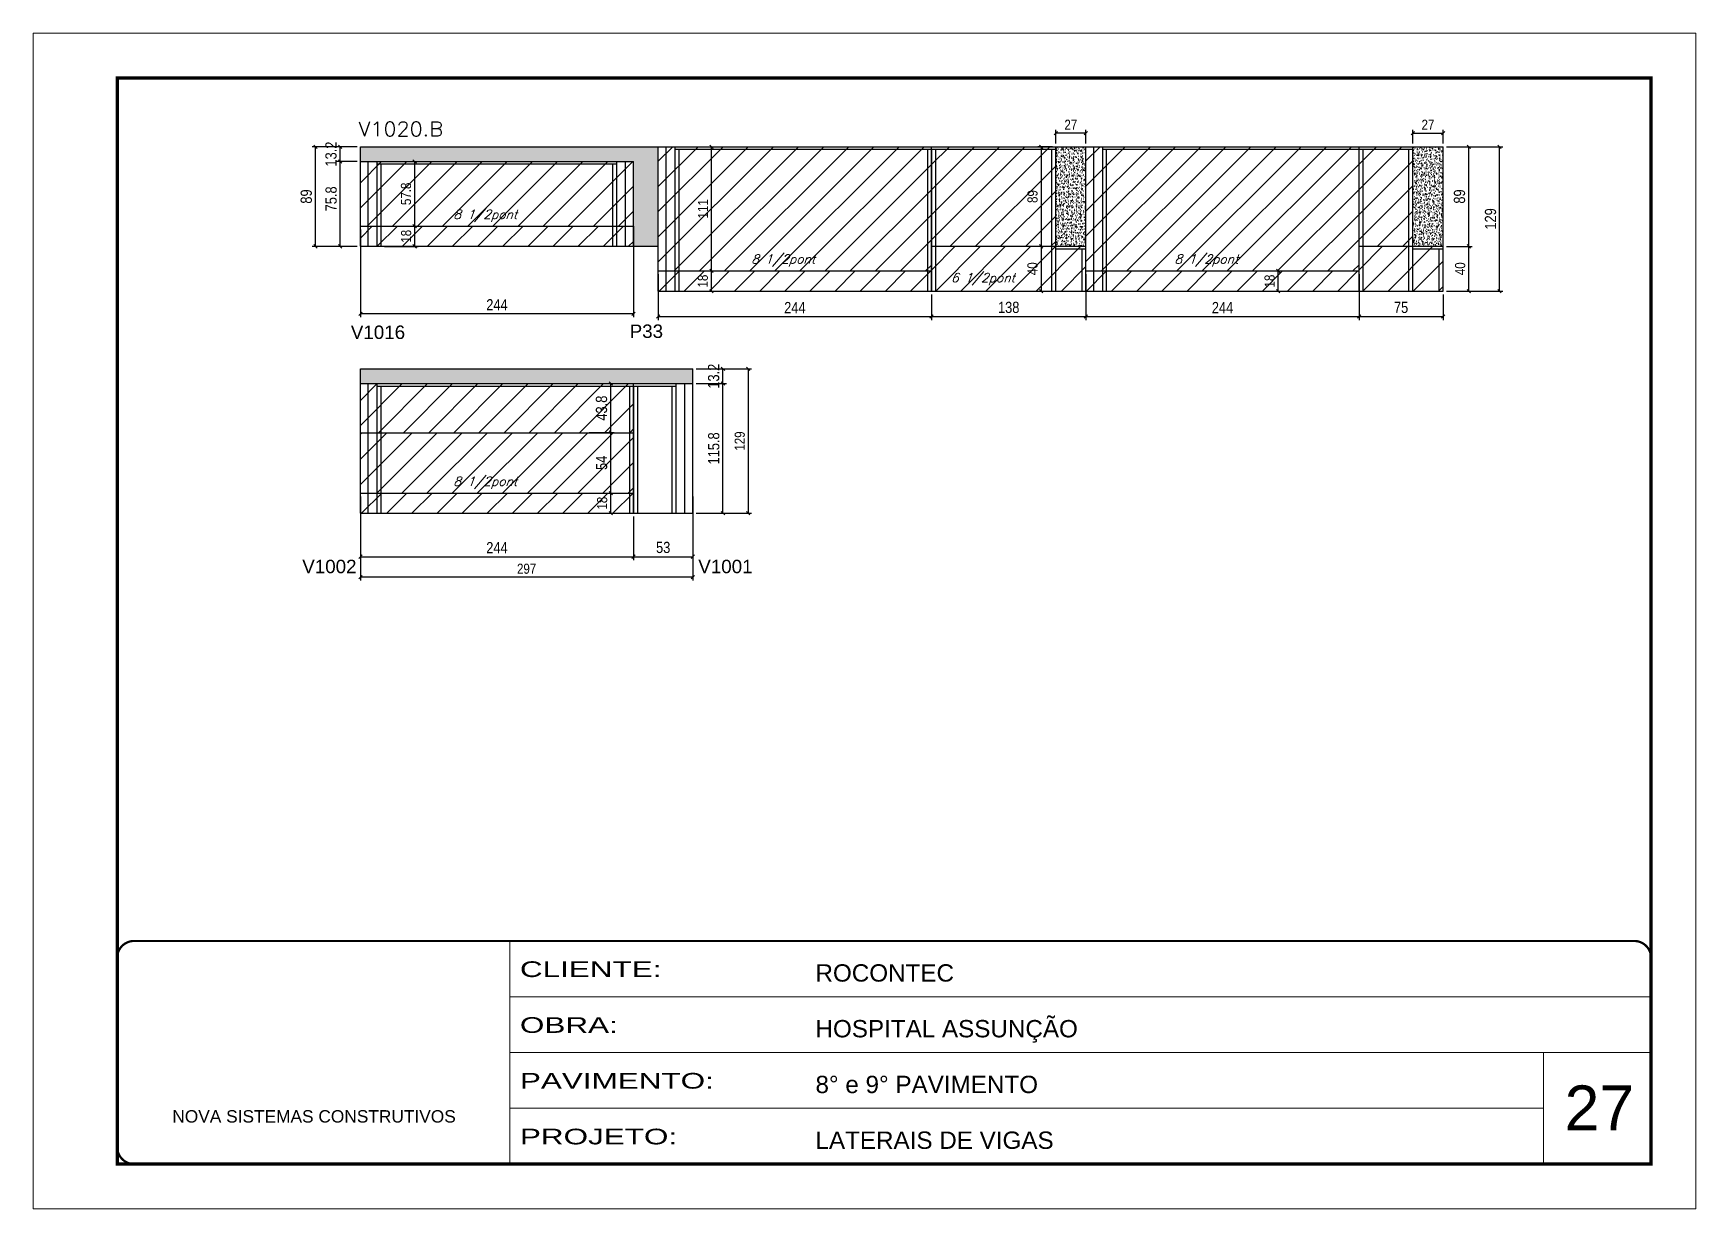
# Model space of a CAD drawing. Extents: x -20960 to -5926, y -2106 to 21915.
# Drawn here: x -9023 to -7538, y 13974 to 15024 of the extents above; entities that cross this region are included whole.
import ezdxf

# ---------------------------------------------------------------- set-up
doc = ezdxf.new("R2010")
doc.units = 0
doc.linetypes.add('CONTINUO', pattern=[0])
doc.linetypes.add('DASHED', pattern=[0.75, 0.5, -0.25])
for name, color, linetype in [('5', 5, 'Continuous'), ('COTA', 241, 'Continuous'), ('Painéis', 200, 'Continuous'), ('Reaproveitamento', 251, 'Continuous'), ('SARR_2.2x7', 40, 'Continuous'), ('SARR_3.5x7', 81, 'Continuous'), ('texto', 7, 'Continuous')]:
    doc.layers.add(name, color=color, linetype=linetype)
for name, color, linetype, lineweight in [('CARIMBO', 255, 'Continuous', 9), ('Folhas', 255, 'Continuous', 9), ('SARRAFO DE PRESSAO', 251, 'DASHED', 9), ('Texto Seção', 7, 'Continuous', 15)]:
    doc.layers.add(name, color=color, linetype=linetype, lineweight=lineweight)
doc.styles.add('ARIAL', font='arial.ttf')
doc.styles.add('COTA TECNICA', font='techl___.ttf', dxfattribs={"height": 10})
doc.styles.add('COTA TECNICA-50', font='techl___.ttf', dxfattribs={"height": 9})
doc.styles.add('REGUA-120', font='ROMANS.shx', dxfattribs={"height": 15})
doc.styles.add('Romans', font='romans.shx')
doc.styles.get("Standard").update_dxf_attribs({"font": 'arial.ttf'})
doc.styles.add('Tecnologia', font='')
doc.styles.get('Tecnologia').set_extended_font_data('Forgotten Futurist')
doc.dimstyles.new('COTA PAINEL-50', dxfattribs={"dimtxt": 9, "dimasz": 3, "dimexe": 3, "dimexo": 3, "dimgap": 3, "dimtad": 1, "dimdec": 1, "dimzin": 12, "dimdsep": 46, "dimtxsty": 'COTA TECNICA-50', "dimblk1": 'OBLIQUE', "dimblk2": 'OBLIQUE', "dimsah": 1, "dimcen": 0.9, "dimclrd": 4, "dimclre": 4, "dimclrt": 240, "dimadec": 1, "dimazin": 3, "dimtfac": 1, "dimtdec": 1, "dimtmove": 0, "dimatfit": 3, "dimfxl": 1, "dimtolj": 1, "dimtzin": 12, "dimarcsym": 0})
doc.dimstyles.new('PAINEL', dxfattribs={"dimtxt": 10, "dimasz": 3, "dimexe": 3, "dimexo": 3, "dimgap": 3, "dimtad": 1, "dimdec": 1, "dimzin": 12, "dimdsep": 46, "dimtxsty": 'COTA TECNICA', "dimblk1": 'OBLIQUE', "dimblk2": 'OBLIQUE', "dimsah": 1, "dimcen": 0.9, "dimclrd": 4, "dimclre": 4, "dimclrt": 240, "dimadec": 1, "dimazin": 3, "dimtfac": 1, "dimtdec": 1, "dimtmove": 0, "dimatfit": 3, "dimfxl": 1, "dimtolj": 1, "dimtzin": 12, "dimarcsym": 0})
pattern_1 = [(50, (1571.5, 1148.575), (5.4655401, -0.4781726), [0.5715, -6.2865]), (355, (1571.5, 1148.575), (-1.0573026, 5.7317054), [0.4572, -5.0292175]), (100.451445, (1571.9555, 1148.535), (4.4082374, 5.2535326), [0.4857003, -5.3427073]), (46.1842, (1571.5, 1150.099), (8.1323712, -1.2612698), [0.85725, -9.42975]), (96.63556, (1572.178, 1149.994), (7.122124, 7.4227837), [0.7285507, -8.0140682]), (351.18415, (1571.5, 1150.099), (7.122124, 7.4227837), [0.685799, -7.543792]), (21, (1572.262, 1149.718), (4.5484317, -3.067956), [0.5715, -6.2865]), (326, (1572.262, 1149.718), (1.8540609, 5.525639), [0.4572, -5.0292]), (71.451445, (1572.641, 1149.4624), (6.4024926, 2.457683), [0.4857003, -5.3426981]), (37.5, (1571.5, 1148.5751), (0.0926581, 2.53665117), [0, -4.96824, 0, -5.1054, 0, -5.04825]), (7.5, (1571.5, 1148.575), (2.00458988, 3.00541724), [0, -2.91084, 0, -4.85394, 0, -1.92405]), (327.5, (1569.8007, 1148.5751), (4.06771786, -0.17186232), [0, -1.905, 0, -5.9436, 0, -7.8867]), (317.5, (1569.0387, 1148.575), (4.44387544, 0.7627947), [0, -2.4765, 0, -3.94716, 0, -5.6007])]
pattern_2 = [(45, (1571.5, 1148.575), (-11.22532, 11.22532), [])]
pattern_3 = [(45, (3170, 1148.575), (-11.22532, 11.22532), [])]

msp = doc.modelspace()

# ---------------------------------------------------------------- texts
at = {"layer": '5', "linetype": 'Continuous'}
for s, p in [('V1016', (-8739.81, 14750.86)), ('P33', (-8490.74, 14751.78)), ('V1002', (-8783.21, 14541.64)), ('V1001', (-8429.46, 14541.64))]:
    msp.add_text(s, height=12, rotation=0.00004, dxfattribs=at).set_placement(p)
at = {"layer": 'CARIMBO', "style": 'ARIAL'}
msp.add_text('27', height=40, dxfattribs=at).set_placement((-7655.64, 14044.08))
at = {"layer": 'texto', "color": 2, "char_height": 8, "attachment_point": 5, "style": 'Romans'}
for s, insert in [('{\\Q19;\\C256;8 1/2pont}', (-8619.71, 14860.9)), ('{\\Q19;\\C256;8 1/2pont}', (-8353.57, 14820.9)), ('{\\Q19;\\C256;8 1/2pont}', (-7975.59, 14820.9)), ('{\\Q19;\\C256;6 1/2pont}', (-8175.16, 14804.3)), ('{\\Q19;\\C256;8 1/2pont}', (-8619.71, 14622.45))]:
    msp.add_mtext(s, dxfattribs=dict(at, insert=insert))
at = {"layer": 'Texto Seção', "style": 'REGUA-120', "width": 1.05}
msp.add_text('V1020.B', height=13, dxfattribs=at).set_placement((-8732.95, 14931.93))

# ---------------------------------------------------------------- blocks, each defined once
blk = doc.blocks.new('9999999999')
at = {"color": 30, "linetype": 'CONTINUO'}
for p, q in [((98564.6, 34230.2), (98564.6, 34429.4)), ((98564.6, 34379.6), (99584, 34379.6)), ((98564.6, 34329.8), (99488, 34329.8)), ((99584, 34329.8), (99488, 34329.8)), ((99488, 34329.8), (99488, 34230.2)), ((98564.6, 34280), (99488, 34280))]:
    blk.add_line(p, q, dxfattribs=at)
at = {"color": 30, "linetype": 'CONTINUO', "const_width": 2}
blk.add_lwpolyline([(99584, 34230.2), (99584, 34414.4, 0.414214), (99569, 34429.4), (98229, 34429.4, 0.414214), (98214, 34414.4), (98214, 34245.2, 0.414214), (98229, 34230.2), (99584, 34230.2)], format="xyb", dxfattribs=at)
at = {"layer": 'Folhas'}
blk.add_lwpolyline([(98139, 34190.2), (99624, 34190.2), (99624, 35240.2), (98139, 35240.2)], close=True, dxfattribs=at)
at = {"layer": 'Folhas', "color": 30, "const_width": 3}
blk.add_lwpolyline([(98214, 34230.2), (99584, 34230.2), (99584, 35200.2), (98214, 35200.2)], close=True, dxfattribs=at)
at = {"color": 7, "linetype": 'Continuous', "ltscale": 5, "style": 'ARIAL'}
for s, height, p in [('ROCONTEC', 15.48, (98837.7, 34393.1)), ('HOSPITAL ASSUNÇÃO', 15.483, (98837.7, 34343.3)), ('8° e 9° PAVIMENTO', 15.483, (98837.7, 34293.5)), ('NOVA SISTEMAS CONSTRUTIVOS', 11.059, (98263.2, 34267.2)), ('LATERAIS DE VIGAS', 15.483, (98837.7, 34243.7))]:
    blk.add_text(s, height=height, dxfattribs=at).set_placement(p)
at = {"layer": 'Folhas', "color": 7, "style": 'Tecnologia', "width": 1.5}
for s, p in [('CLIENTE:', (98573.7, 34397.2)), ('OBRA:', (98573.7, 34347.3)), ('PAVIMENTO:', (98573.7, 34297.5)), ('PROJETO:', (98573.7, 34247.7))]:
    blk.add_text(s, height=14, dxfattribs=at).set_placement(p)
blk = doc.blocks.new('_Oblique')
at = {"color": 0, "linetype": 'ByBlock', "lineweight": -2}
blk.add_line((-0.5, -0.5), (0.5, 0.5), dxfattribs=at)
blk = doc.blocks.new('*D7345')
at = {"layer": 'COTA', "color": 4, "lineweight": -2, "ltscale": 25, "transparency": 16777216}
for p, q in [((-8731.3, 14848.6), (-8731.3, 14770.4)), ((-8487.3, 14848.6), (-8487.3, 14770.4)), ((-8487.3, 14773.4), (-8731.3, 14773.4))]:
    blk.add_line(p, q, dxfattribs=at)
at = {"layer": 'Defpoints', "color": 0, "ltscale": 25, "transparency": 16777216}
for p in [(-8731.3, 14851.6), (-8487.3, 14851.6), (-8731.3, 14773.4)]:
    blk.add_point(p, dxfattribs=at)
at = {"layer": 'COTA', "color": 4, "lineweight": -2, "ltscale": 25, "transparency": 16777216, "xscale": 3, "yscale": 3, "zscale": 3, "rotation": 180}
blk.add_blockref('_Oblique', (-8731.3, 14773.4), dxfattribs=at)
at = {"layer": 'COTA', "color": 4, "lineweight": -2, "ltscale": 25, "transparency": 16777216, "xscale": 3, "yscale": 3, "zscale": 3}
blk.add_blockref('_Oblique', (-8487.3, 14773.4), dxfattribs=at)
at = {"layer": 'COTA', "color": 240, "ltscale": 25, "transparency": 16777216, "insert": (-8609.3, 14781.4), "char_height": 10, "attachment_point": 5, "style": 'COTA TECNICA'}
blk.add_mtext('\\A1;244', dxfattribs=at)
blk = doc.blocks.new('*D7346')
at = {"layer": 'COTA', "color": 4, "lineweight": -2, "ltscale": 25, "transparency": 16777216}
for p, q in [((-8734.3, 14922.6), (-8774.5, 14922.6)), ((-8771.5, 14833.6), (-8771.5, 14922.6)), ((-8734.3, 14833.6), (-8774.5, 14833.6))]:
    blk.add_line(p, q, dxfattribs=at)
at = {"layer": 'Defpoints', "color": 0, "ltscale": 25, "transparency": 16777216}
for p in [(-8771.5, 14922.6), (-8731.3, 14922.6), (-8731.3, 14833.6)]:
    blk.add_point(p, dxfattribs=at)
at = {"layer": 'COTA', "color": 4, "lineweight": -2, "ltscale": 25, "transparency": 16777216, "xscale": 3, "yscale": 3, "zscale": 3}
for p, rotation in [((-8771.5, 14922.6), 90), ((-8771.5, 14833.6), 270)]:
    blk.add_blockref('_Oblique', p, dxfattribs=dict(at, rotation=rotation))
at = {"layer": 'COTA', "color": 240, "ltscale": 25, "transparency": 16777216, "insert": (-8779.6, 14878.1), "char_height": 10, "attachment_point": 5, "rotation": 90, "style": 'COTA TECNICA'}
blk.add_mtext('\\A1;89', dxfattribs=at)
blk = doc.blocks.new('*D7319')
at = {"layer": 'COTA', "color": 4, "lineweight": -2, "ltscale": 25, "transparency": 16777216}
for p, q in [((-8734.3, 14909.4), (-8752.3, 14909.4)), ((-8749.3, 14833.6), (-8749.3, 14909.4)), ((-8734.3, 14833.6), (-8752.3, 14833.6))]:
    blk.add_line(p, q, dxfattribs=at)
at = {"layer": 'Defpoints', "color": 0, "ltscale": 25, "transparency": 16777216}
for p in [(-8749.3, 14909.4), (-8731.3, 14909.4), (-8731.3, 14833.6)]:
    blk.add_point(p, dxfattribs=at)
at = {"layer": 'COTA', "color": 4, "lineweight": -2, "ltscale": 25, "transparency": 16777216, "xscale": 3, "yscale": 3, "zscale": 3}
for p, rotation in [((-8749.3, 14909.4), 90), ((-8749.3, 14833.6), 270)]:
    blk.add_blockref('_Oblique', p, dxfattribs=dict(at, rotation=rotation))
at = {"layer": 'COTA', "color": 240, "ltscale": 25, "transparency": 16777216, "insert": (-8757.4, 14876), "char_height": 10, "attachment_point": 5, "rotation": 90, "style": 'COTA TECNICA'}
blk.add_mtext('\\A1;75.8', dxfattribs=at)
blk = doc.blocks.new('*D7320')
at = {"layer": 'COTA', "color": 4, "lineweight": -2, "ltscale": 25, "transparency": 16777216}
for p, q in [((-8734.3, 14922.6), (-8752.3, 14922.6)), ((-8734.3, 14909.4), (-8752.3, 14909.4)), ((-8749.3, 14909.4), (-8749.3, 14922.6))]:
    blk.add_line(p, q, dxfattribs=at)
at = {"layer": 'Defpoints', "color": 0, "ltscale": 25, "transparency": 16777216}
for p in [(-8749.3, 14922.6), (-8731.3, 14922.6), (-8731.3, 14909.4)]:
    blk.add_point(p, dxfattribs=at)
at = {"layer": 'COTA', "color": 4, "lineweight": -2, "ltscale": 25, "transparency": 16777216, "xscale": 3, "yscale": 3, "zscale": 3}
for p, rotation in [((-8749.3, 14922.6), 90), ((-8749.3, 14909.4), 270)]:
    blk.add_blockref('_Oblique', p, dxfattribs=dict(at, rotation=rotation))
at = {"layer": 'COTA', "color": 240, "ltscale": 25, "transparency": 16777216, "insert": (-8757.5, 14916), "char_height": 10, "attachment_point": 5, "rotation": 90, "style": 'COTA TECNICA'}
blk.add_mtext('\\A1;13.2', dxfattribs=at)
blk = doc.blocks.new('*D7347')
at = {"layer": 'COTA', "color": 4, "lineweight": -2, "ltscale": 25, "transparency": 16777216}
for p, q in [((-8465.2, 14808.6), (-8465.2, 14767.8)), ((-8221.2, 14790.6), (-8221.2, 14767.8)), ((-8465.2, 14770.8), (-8221.2, 14770.8))]:
    blk.add_line(p, q, dxfattribs=at)
at = {"layer": 'Defpoints', "color": 0, "ltscale": 25, "transparency": 16777216}
for p in [(-8465.2, 14811.6), (-8221.2, 14793.6), (-8221.2, 14770.8)]:
    blk.add_point(p, dxfattribs=at)
at = {"layer": 'COTA', "color": 4, "lineweight": -2, "ltscale": 25, "transparency": 16777216, "xscale": 3, "yscale": 3, "zscale": 3, "rotation": 180}
blk.add_blockref('_Oblique', (-8465.2, 14770.8), dxfattribs=at)
at = {"layer": 'COTA', "color": 4, "lineweight": -2, "ltscale": 25, "transparency": 16777216, "xscale": 3, "yscale": 3, "zscale": 3}
blk.add_blockref('_Oblique', (-8221.2, 14770.8), dxfattribs=at)
at = {"layer": 'COTA', "color": 240, "ltscale": 25, "transparency": 16777216, "insert": (-8343.2, 14778.9), "char_height": 10, "attachment_point": 5, "style": 'COTA TECNICA'}
blk.add_mtext('\\A1;244', dxfattribs=at)
blk = doc.blocks.new('*D7348')
at = {"layer": 'COTA', "color": 4, "lineweight": -2, "ltscale": 25, "transparency": 16777216}
for p, q in [((-8221.2, 14790.6), (-8221.2, 14767.8)), ((-8083.2, 14790.6), (-8083.2, 14767.8)), ((-8221.2, 14770.8), (-8083.2, 14770.8))]:
    blk.add_line(p, q, dxfattribs=at)
at = {"layer": 'Defpoints', "color": 0, "ltscale": 25, "transparency": 16777216}
for p in [(-8221.2, 14793.6), (-8083.2, 14793.6), (-8083.2, 14770.8)]:
    blk.add_point(p, dxfattribs=at)
at = {"layer": 'COTA', "color": 4, "lineweight": -2, "ltscale": 25, "transparency": 16777216, "xscale": 3, "yscale": 3, "zscale": 3, "rotation": 180}
blk.add_blockref('_Oblique', (-8221.2, 14770.8), dxfattribs=at)
at = {"layer": 'COTA', "color": 4, "lineweight": -2, "ltscale": 25, "transparency": 16777216, "xscale": 3, "yscale": 3, "zscale": 3}
blk.add_blockref('_Oblique', (-8083.2, 14770.8), dxfattribs=at)
at = {"layer": 'COTA', "color": 240, "ltscale": 25, "transparency": 16777216, "insert": (-8152.2, 14779), "char_height": 10, "attachment_point": 5, "style": 'COTA TECNICA'}
blk.add_mtext('\\A1;138', dxfattribs=at)
blk = doc.blocks.new('*D7349')
at = {"layer": 'COTA', "color": 4, "lineweight": -2, "ltscale": 25, "transparency": 16777216}
for p, q in [((-8083.2, 14808.6), (-8083.2, 14767.8)), ((-7839.2, 14808.6), (-7839.2, 14767.8)), ((-8083.2, 14770.8), (-7839.2, 14770.8))]:
    blk.add_line(p, q, dxfattribs=at)
at = {"layer": 'Defpoints', "color": 0, "ltscale": 25, "transparency": 16777216}
for p in [(-8083.2, 14811.6), (-7839.2, 14811.6), (-7839.2, 14770.8)]:
    blk.add_point(p, dxfattribs=at)
at = {"layer": 'COTA', "color": 4, "lineweight": -2, "ltscale": 25, "transparency": 16777216, "xscale": 3, "yscale": 3, "zscale": 3, "rotation": 180}
blk.add_blockref('_Oblique', (-8083.2, 14770.8), dxfattribs=at)
at = {"layer": 'COTA', "color": 4, "lineweight": -2, "ltscale": 25, "transparency": 16777216, "xscale": 3, "yscale": 3, "zscale": 3}
blk.add_blockref('_Oblique', (-7839.2, 14770.8), dxfattribs=at)
at = {"layer": 'COTA', "color": 240, "ltscale": 25, "transparency": 16777216, "insert": (-7961.2, 14778.9), "char_height": 10, "attachment_point": 5, "style": 'COTA TECNICA'}
blk.add_mtext('\\A1;244', dxfattribs=at)
blk = doc.blocks.new('*D7321')
at = {"layer": 'COTA', "color": 4, "lineweight": -2, "ltscale": 25, "transparency": 16777216}
for p, q in [((-7839.2, 14790.6), (-7839.2, 14767.8)), ((-7764.2, 14790.6), (-7764.2, 14767.8)), ((-7839.2, 14770.8), (-7764.2, 14770.8))]:
    blk.add_line(p, q, dxfattribs=at)
at = {"layer": 'Defpoints', "color": 0, "ltscale": 25, "transparency": 16777216}
for p in [(-7839.2, 14793.6), (-7764.2, 14793.6), (-7764.2, 14770.8)]:
    blk.add_point(p, dxfattribs=at)
at = {"layer": 'COTA', "color": 4, "lineweight": -2, "ltscale": 25, "transparency": 16777216, "xscale": 3, "yscale": 3, "zscale": 3, "rotation": 180}
blk.add_blockref('_Oblique', (-7839.2, 14770.8), dxfattribs=at)
at = {"layer": 'COTA', "color": 4, "lineweight": -2, "ltscale": 25, "transparency": 16777216, "xscale": 3, "yscale": 3, "zscale": 3}
blk.add_blockref('_Oblique', (-7764.2, 14770.8), dxfattribs=at)
at = {"layer": 'COTA', "color": 240, "ltscale": 25, "transparency": 16777216, "insert": (-7801.7, 14779), "char_height": 10, "attachment_point": 5, "style": 'COTA TECNICA'}
blk.add_mtext('\\A1;75', dxfattribs=at)
blk = doc.blocks.new('*D7322')
at = {"layer": 'COTA', "color": 4, "lineweight": -2, "ltscale": 25, "transparency": 16777216}
for p, q in [((-7761.2, 14922.6), (-7710.7, 14922.6)), ((-7713.7, 14793.6), (-7713.7, 14922.6)), ((-7761.2, 14793.6), (-7710.7, 14793.6))]:
    blk.add_line(p, q, dxfattribs=at)
at = {"layer": 'Defpoints', "color": 0, "ltscale": 25, "transparency": 16777216}
for p in [(-7764.2, 14922.6), (-7713.7, 14922.6), (-7764.2, 14793.6)]:
    blk.add_point(p, dxfattribs=at)
at = {"layer": 'COTA', "color": 4, "lineweight": -2, "ltscale": 25, "transparency": 16777216, "xscale": 3, "yscale": 3, "zscale": 3}
for p, rotation in [((-7713.7, 14922.6), 90), ((-7713.7, 14793.6), 270)]:
    blk.add_blockref('_Oblique', p, dxfattribs=dict(at, rotation=rotation))
at = {"layer": 'COTA', "color": 240, "ltscale": 25, "transparency": 16777216, "insert": (-7721.8, 14858.1), "char_height": 10, "attachment_point": 5, "rotation": 90, "style": 'COTA TECNICA'}
blk.add_mtext('\\A1;129', dxfattribs=at)
blk = doc.blocks.new('*D7323')
at = {"layer": 'COTA', "color": 4, "lineweight": -2, "ltscale": 25, "transparency": 16777216}
for p, q in [((-7761.2, 14922.6), (-7738.3, 14922.6)), ((-7741.3, 14833.6), (-7741.3, 14922.6)), ((-7761.2, 14833.6), (-7738.3, 14833.6))]:
    blk.add_line(p, q, dxfattribs=at)
at = {"layer": 'Defpoints', "color": 0, "ltscale": 25, "transparency": 16777216}
for p in [(-7764.2, 14922.6), (-7741.3, 14922.6), (-7764.2, 14833.6)]:
    blk.add_point(p, dxfattribs=at)
at = {"layer": 'COTA', "color": 4, "lineweight": -2, "ltscale": 25, "transparency": 16777216, "xscale": 3, "yscale": 3, "zscale": 3}
for p, rotation in [((-7741.3, 14922.6), 90), ((-7741.3, 14833.6), 270)]:
    blk.add_blockref('_Oblique', p, dxfattribs=dict(at, rotation=rotation))
at = {"layer": 'COTA', "color": 240, "ltscale": 25, "transparency": 16777216, "insert": (-7749.5, 14878.1), "char_height": 10, "attachment_point": 5, "rotation": 90, "style": 'COTA TECNICA'}
blk.add_mtext('\\A1;89', dxfattribs=at)
blk = doc.blocks.new('*D7331')
at = {"layer": 'COTA', "color": 4, "lineweight": -2, "ltscale": 25, "transparency": 16777216}
for p, q in [((-8731.3, 14592.2), (-8731.3, 14553.4)), ((-8487.3, 14592.2), (-8487.3, 14553.4)), ((-8731.3, 14556.4), (-8487.3, 14556.4))]:
    blk.add_line(p, q, dxfattribs=at)
at = {"layer": 'Defpoints', "color": 0, "ltscale": 25, "transparency": 16777216}
for p in [(-8731.3, 14595.2), (-8487.3, 14595.2), (-8487.3, 14556.4)]:
    blk.add_point(p, dxfattribs=at)
at = {"layer": 'COTA', "color": 4, "lineweight": -2, "ltscale": 25, "transparency": 16777216, "xscale": 3, "yscale": 3, "zscale": 3, "rotation": 180}
blk.add_blockref('_Oblique', (-8731.3, 14556.4), dxfattribs=at)
at = {"layer": 'COTA', "color": 4, "lineweight": -2, "ltscale": 25, "transparency": 16777216, "xscale": 3, "yscale": 3, "zscale": 3}
blk.add_blockref('_Oblique', (-8487.3, 14556.4), dxfattribs=at)
at = {"layer": 'COTA', "color": 240, "ltscale": 25, "transparency": 16777216, "insert": (-8609.3, 14564.4), "char_height": 10, "attachment_point": 5, "style": 'COTA TECNICA'}
blk.add_mtext('\\A1;244', dxfattribs=at)
blk = doc.blocks.new('*D7332')
at = {"layer": 'COTA', "color": 4, "lineweight": -2, "ltscale": 25, "transparency": 16777216}
for p, q in [((-8487.3, 14592.2), (-8487.3, 14553.4)), ((-8434.3, 14592.2), (-8434.3, 14553.4)), ((-8487.3, 14556.4), (-8434.3, 14556.4))]:
    blk.add_line(p, q, dxfattribs=at)
at = {"layer": 'Defpoints', "color": 0, "ltscale": 25, "transparency": 16777216}
for p in [(-8487.3, 14595.2), (-8434.3, 14595.2), (-8434.3, 14556.4)]:
    blk.add_point(p, dxfattribs=at)
at = {"layer": 'COTA', "color": 4, "lineweight": -2, "ltscale": 25, "transparency": 16777216, "xscale": 3, "yscale": 3, "zscale": 3, "rotation": 180}
blk.add_blockref('_Oblique', (-8487.3, 14556.4), dxfattribs=at)
at = {"layer": 'COTA', "color": 4, "lineweight": -2, "ltscale": 25, "transparency": 16777216, "xscale": 3, "yscale": 3, "zscale": 3}
blk.add_blockref('_Oblique', (-8434.3, 14556.4), dxfattribs=at)
at = {"layer": 'COTA', "color": 240, "ltscale": 25, "transparency": 16777216, "insert": (-8460.8, 14564.6), "char_height": 10, "attachment_point": 5, "style": 'COTA TECNICA'}
blk.add_mtext('\\A1;53', dxfattribs=at)
blk = doc.blocks.new('*D7333')
at = {"layer": 'COTA', "color": 4, "lineweight": -2, "ltscale": 25, "transparency": 16777216}
for p, q in [((-8431.3, 14711), (-8404.4, 14711)), ((-8407.4, 14595.2), (-8407.4, 14711)), ((-8431.3, 14595.2), (-8404.4, 14595.2))]:
    blk.add_line(p, q, dxfattribs=at)
at = {"layer": 'Defpoints', "color": 0, "ltscale": 25, "transparency": 16777216}
for p in [(-8434.3, 14711), (-8407.4, 14711), (-8434.3, 14595.2)]:
    blk.add_point(p, dxfattribs=at)
at = {"layer": 'COTA', "color": 4, "lineweight": -2, "ltscale": 25, "transparency": 16777216, "xscale": 3, "yscale": 3, "zscale": 3}
for p, rotation in [((-8407.4, 14711), 90), ((-8407.4, 14595.2), 270)]:
    blk.add_blockref('_Oblique', p, dxfattribs=dict(at, rotation=rotation))
at = {"layer": 'COTA', "color": 240, "ltscale": 25, "transparency": 16777216, "insert": (-8415.6, 14653.1), "char_height": 10, "attachment_point": 5, "rotation": 90, "style": 'COTA TECNICA'}
blk.add_mtext('\\A1;115.8', dxfattribs=at)
blk = doc.blocks.new('*D7334')
at = {"layer": 'COTA', "color": 4, "lineweight": -2, "ltscale": 25, "transparency": 16777216}
for p, q in [((-8431.3, 14724.2), (-8404.4, 14724.2)), ((-8407.4, 14711), (-8407.4, 14724.2)), ((-8431.3, 14711), (-8404.4, 14711))]:
    blk.add_line(p, q, dxfattribs=at)
at = {"layer": 'Defpoints', "color": 0, "ltscale": 25, "transparency": 16777216}
for p in [(-8434.3, 14724.2), (-8407.4, 14724.2), (-8434.3, 14711)]:
    blk.add_point(p, dxfattribs=at)
at = {"layer": 'COTA', "color": 4, "lineweight": -2, "ltscale": 25, "transparency": 16777216, "xscale": 3, "yscale": 3, "zscale": 3}
for p, rotation in [((-8407.4, 14724.2), 90), ((-8407.4, 14711), 270)]:
    blk.add_blockref('_Oblique', p, dxfattribs=dict(at, rotation=rotation))
at = {"layer": 'COTA', "color": 240, "ltscale": 25, "transparency": 16777216, "insert": (-8415.7, 14717.6), "char_height": 10, "attachment_point": 5, "rotation": 90, "style": 'COTA TECNICA'}
blk.add_mtext('\\A1;13.2', dxfattribs=at)
blk = doc.blocks.new('*D7315')
at = {"layer": 'COTA', "color": 4, "lineweight": -2, "ltscale": 25, "transparency": 16777216}
for p, q in [((-8527, 14667.2), (-8504.7, 14667.2)), ((-8507.7, 14613.2), (-8507.7, 14667.2)), ((-8527, 14613.2), (-8504.7, 14613.2))]:
    blk.add_line(p, q, dxfattribs=at)
at = {"layer": 'Defpoints', "color": 0, "ltscale": 25, "transparency": 16777216}
for p in [(-8530, 14667.2), (-8507.7, 14667.2), (-8530, 14613.2)]:
    blk.add_point(p, dxfattribs=at)
at = {"layer": 'COTA', "color": 4, "lineweight": -2, "ltscale": 25, "transparency": 16777216, "xscale": 3, "yscale": 3, "zscale": 3}
for p, rotation in [((-8507.7, 14667.2), 90), ((-8507.7, 14613.2), 270)]:
    blk.add_blockref('_Oblique', p, dxfattribs=dict(at, rotation=rotation))
at = {"layer": 'COTA', "color": 240, "ltscale": 25, "transparency": 16777216, "insert": (-8515.8, 14640.2), "char_height": 10, "attachment_point": 5, "rotation": 90, "style": 'COTA TECNICA'}
blk.add_mtext('\\A1;54', dxfattribs=at)
blk = doc.blocks.new('*D7316')
at = {"layer": 'COTA', "color": 4, "lineweight": -2, "ltscale": 25, "transparency": 16777216}
for p, q in [((-8527, 14711), (-8504.7, 14711)), ((-8507.7, 14667.2), (-8507.7, 14711)), ((-8527, 14667.2), (-8504.7, 14667.2))]:
    blk.add_line(p, q, dxfattribs=at)
at = {"layer": 'Defpoints', "color": 0, "ltscale": 25, "transparency": 16777216}
for p in [(-8530, 14711), (-8507.7, 14711), (-8530, 14667.2)]:
    blk.add_point(p, dxfattribs=at)
at = {"layer": 'COTA', "color": 4, "lineweight": -2, "ltscale": 25, "transparency": 16777216, "xscale": 3, "yscale": 3, "zscale": 3}
for p, rotation in [((-8507.7, 14711), 90), ((-8507.7, 14667.2), 270)]:
    blk.add_blockref('_Oblique', p, dxfattribs=dict(at, rotation=rotation))
at = {"layer": 'COTA', "color": 240, "ltscale": 25, "transparency": 16777216, "insert": (-8515.9, 14689.1), "char_height": 10, "attachment_point": 5, "rotation": 90, "style": 'COTA TECNICA'}
blk.add_mtext('\\A1;43.8', dxfattribs=at)
blk = doc.blocks.new('*D7335')
at = {"layer": 'COTA', "color": 4, "lineweight": -2, "transparency": 16777216}
for p, q in [((-8731.3, 14610.2), (-8731.3, 14535)), ((-8434.3, 14610.2), (-8434.3, 14535)), ((-8434.3, 14538), (-8731.3, 14538))]:
    blk.add_line(p, q, dxfattribs=at)
at = {"layer": 'Defpoints', "color": 0, "transparency": 16777216}
for p in [(-8731.3, 14613.2), (-8434.3, 14613.2), (-8731.3, 14538)]:
    blk.add_point(p, dxfattribs=at)
at = {"layer": 'COTA', "color": 4, "lineweight": -2, "transparency": 16777216, "xscale": 3, "yscale": 3, "zscale": 3, "rotation": 180}
blk.add_blockref('_Oblique', (-8731.3, 14538), dxfattribs=at)
at = {"layer": 'COTA', "color": 4, "lineweight": -2, "transparency": 16777216, "xscale": 3, "yscale": 3, "zscale": 3}
blk.add_blockref('_Oblique', (-8434.3, 14538), dxfattribs=at)
at = {"layer": 'COTA', "color": 240, "transparency": 16777216, "insert": (-8582.8, 14545.6), "char_height": 9, "attachment_point": 5, "style": 'COTA TECNICA-50'}
blk.add_mtext('\\A1;297', dxfattribs=at)
blk = doc.blocks.new('*D7336')
at = {"layer": 'COTA', "color": 4, "lineweight": -2, "transparency": 16777216}
for p, q in [((-8709.8, 14851.6), (-8679.8, 14851.6)), ((-8682.8, 14833.6), (-8682.8, 14851.6)), ((-8709.8, 14833.6), (-8679.8, 14833.6))]:
    blk.add_line(p, q, dxfattribs=at)
at = {"layer": 'Defpoints', "color": 0, "transparency": 16777216}
for p in [(-8712.8, 14851.6), (-8682.8, 14851.6), (-8712.8, 14833.6)]:
    blk.add_point(p, dxfattribs=at)
at = {"layer": 'COTA', "color": 4, "lineweight": -2, "transparency": 16777216, "xscale": 3, "yscale": 3, "zscale": 3}
for p, rotation in [((-8682.8, 14851.6), 90), ((-8682.8, 14833.6), 270)]:
    blk.add_blockref('_Oblique', p, dxfattribs=dict(at, rotation=rotation))
at = {"layer": 'COTA', "color": 240, "transparency": 16777216, "insert": (-8690.4, 14842.6), "char_height": 9, "attachment_point": 5, "rotation": 90, "style": 'COTA TECNICA-50'}
blk.add_mtext('\\A1;18', dxfattribs=at)
blk = doc.blocks.new('*D7317')
at = {"layer": 'COTA', "color": 4, "lineweight": -2, "transparency": 16777216}
for p, q in [((-8527, 14613.2), (-8504.7, 14613.2)), ((-8507.7, 14595.2), (-8507.7, 14613.2)), ((-8527, 14595.2), (-8504.7, 14595.2))]:
    blk.add_line(p, q, dxfattribs=at)
at = {"layer": 'Defpoints', "color": 0, "transparency": 16777216}
for p in [(-8530, 14613.2), (-8507.7, 14613.2), (-8530, 14595.2)]:
    blk.add_point(p, dxfattribs=at)
at = {"layer": 'COTA', "color": 4, "lineweight": -2, "transparency": 16777216, "xscale": 3, "yscale": 3, "zscale": 3}
for p, rotation in [((-8507.7, 14613.2), 90), ((-8507.7, 14595.2), 270)]:
    blk.add_blockref('_Oblique', p, dxfattribs=dict(at, rotation=rotation))
at = {"layer": 'COTA', "color": 240, "transparency": 16777216, "insert": (-8515.3, 14604.2), "char_height": 9, "attachment_point": 5, "rotation": 90, "style": 'COTA TECNICA-50'}
blk.add_mtext('\\A1;18', dxfattribs=at)
blk = doc.blocks.new('*D7318')
at = {"layer": 'COTA', "color": 4, "lineweight": -2, "transparency": 16777216}
for p, q in [((-8694.8, 14909.4), (-8679.8, 14909.4)), ((-8682.8, 14851.6), (-8682.8, 14909.4)), ((-8691.8, 14851.6), (-8679.8, 14851.6))]:
    blk.add_line(p, q, dxfattribs=at)
at = {"layer": 'Defpoints', "color": 0, "transparency": 16777216}
for p in [(-8697.8, 14909.4), (-8682.8, 14909.4), (-8694.8, 14851.6)]:
    blk.add_point(p, dxfattribs=at)
at = {"layer": 'COTA', "color": 4, "lineweight": -2, "transparency": 16777216, "xscale": 3, "yscale": 3, "zscale": 3}
for p, rotation in [((-8682.8, 14909.4), 90), ((-8682.8, 14851.6), 270)]:
    blk.add_blockref('_Oblique', p, dxfattribs=dict(at, rotation=rotation))
at = {"layer": 'COTA', "color": 240, "transparency": 16777216, "insert": (-8690.5, 14880.5), "char_height": 9, "attachment_point": 5, "rotation": 90, "style": 'COTA TECNICA-50'}
blk.add_mtext('\\A1;57.8', dxfattribs=at)
blk = doc.blocks.new('*D7337')
at = {"layer": 'COTA', "color": 4, "lineweight": -2, "transparency": 16777216}
blk.add_line((-8417.8, 14793.6), (-8417.8, 14811.6), dxfattribs=at)
at = {"layer": 'Defpoints', "color": 0, "transparency": 16777216}
for p in [(-8417.8, 14811.6), (-8417.8, 14811.6), (-8417.8, 14793.6)]:
    blk.add_point(p, dxfattribs=at)
at = {"layer": 'COTA', "color": 4, "lineweight": -2, "transparency": 16777216, "xscale": 3, "yscale": 3, "zscale": 3}
for p, rotation in [((-8417.8, 14811.6), 90), ((-8417.8, 14793.6), 270)]:
    blk.add_blockref('_Oblique', p, dxfattribs=dict(at, rotation=rotation))
at = {"layer": 'COTA', "color": 240, "transparency": 16777216, "insert": (-8425.4, 14802.6), "char_height": 9, "attachment_point": 5, "rotation": 90, "style": 'COTA TECNICA-50'}
blk.add_mtext('\\A1;18', dxfattribs=at)
blk = doc.blocks.new('*D7338')
at = {"layer": 'COTA', "color": 4, "lineweight": -2, "transparency": 16777216}
blk.add_line((-8417.8, 14811.6), (-8417.8, 14922.6), dxfattribs=at)
at = {"layer": 'Defpoints', "color": 0, "transparency": 16777216}
for p in [(-8417.8, 14922.6), (-8417.8, 14922.6), (-8417.8, 14811.6)]:
    blk.add_point(p, dxfattribs=at)
at = {"layer": 'COTA', "color": 4, "lineweight": -2, "transparency": 16777216, "xscale": 3, "yscale": 3, "zscale": 3}
for p, rotation in [((-8417.8, 14922.6), 90), ((-8417.8, 14811.6), 270)]:
    blk.add_blockref('_Oblique', p, dxfattribs=dict(at, rotation=rotation))
at = {"layer": 'COTA', "color": 240, "transparency": 16777216, "insert": (-8425.3, 14867.1), "char_height": 9, "attachment_point": 5, "rotation": 90, "style": 'COTA TECNICA-50'}
blk.add_mtext('\\A1;111', dxfattribs=at)
blk = doc.blocks.new('*D7339')
at = {"layer": 'COTA', "color": 4, "lineweight": -2, "transparency": 16777216}
for p, q in [((-8110.2, 14925.6), (-8110.2, 14937.6)), ((-8083.2, 14934.6), (-8110.2, 14934.6)), ((-8083.2, 14925.6), (-8083.2, 14937.6))]:
    blk.add_line(p, q, dxfattribs=at)
at = {"layer": 'Defpoints', "color": 0, "transparency": 16777216}
for p in [(-8110.2, 14934.6), (-8110.2, 14922.6), (-8083.2, 14922.6)]:
    blk.add_point(p, dxfattribs=at)
at = {"layer": 'COTA', "color": 4, "lineweight": -2, "transparency": 16777216, "xscale": 3, "yscale": 3, "zscale": 3, "rotation": 180}
blk.add_blockref('_Oblique', (-8110.2, 14934.6), dxfattribs=at)
at = {"layer": 'COTA', "color": 4, "lineweight": -2, "transparency": 16777216, "xscale": 3, "yscale": 3, "zscale": 3}
blk.add_blockref('_Oblique', (-8083.2, 14934.6), dxfattribs=at)
at = {"layer": 'COTA', "color": 240, "transparency": 16777216, "insert": (-8096.7, 14942.2), "char_height": 9, "attachment_point": 5, "style": 'COTA TECNICA-50'}
blk.add_mtext('\\A1;27', dxfattribs=at)
blk = doc.blocks.new('*D7340')
at = {"layer": 'COTA', "color": 4, "lineweight": -2, "transparency": 16777216}
for p, q in [((-8113.2, 14922.6), (-8126.3, 14922.6)), ((-8123.3, 14922.6), (-8123.3, 14833.6)), ((-8113.2, 14833.6), (-8126.3, 14833.6))]:
    blk.add_line(p, q, dxfattribs=at)
at = {"layer": 'Defpoints', "color": 0, "transparency": 16777216}
for p in [(-8110.2, 14922.6), (-8123.3, 14833.6), (-8110.2, 14833.6)]:
    blk.add_point(p, dxfattribs=at)
at = {"layer": 'COTA', "color": 4, "lineweight": -2, "transparency": 16777216, "xscale": 3, "yscale": 3, "zscale": 3}
for p, rotation in [((-8123.3, 14922.6), 90), ((-8123.3, 14833.6), 270)]:
    blk.add_blockref('_Oblique', p, dxfattribs=dict(at, rotation=rotation))
at = {"layer": 'COTA', "color": 240, "transparency": 16777216, "insert": (-8130.9, 14878.1), "char_height": 9, "attachment_point": 5, "rotation": 90, "style": 'COTA TECNICA-50'}
blk.add_mtext('\\A1;89', dxfattribs=at)
blk = doc.blocks.new('*D7341')
at = {"layer": 'COTA', "color": 4, "lineweight": -2, "transparency": 16777216}
blk.add_line((-8123.3, 14833.6), (-8123.3, 14793.6), dxfattribs=at)
at = {"layer": 'Defpoints', "color": 0, "transparency": 16777216}
for p in [(-8123.3, 14833.6), (-8123.3, 14793.6), (-8123.3, 14793.6)]:
    blk.add_point(p, dxfattribs=at)
at = {"layer": 'COTA', "color": 4, "lineweight": -2, "transparency": 16777216, "xscale": 3, "yscale": 3, "zscale": 3}
for p, rotation in [((-8123.3, 14833.6), 90), ((-8123.3, 14793.6), 270)]:
    blk.add_blockref('_Oblique', p, dxfattribs=dict(at, rotation=rotation))
at = {"layer": 'COTA', "color": 240, "transparency": 16777216, "insert": (-8130.9, 14813.6), "char_height": 9, "attachment_point": 5, "rotation": 90, "style": 'COTA TECNICA-50'}
blk.add_mtext('\\A1;40', dxfattribs=at)
blk = doc.blocks.new('*D7342')
at = {"layer": 'COTA', "color": 4, "lineweight": -2, "transparency": 16777216}
for p, q in [((-7791.2, 14925.6), (-7791.2, 14937.6)), ((-7791.2, 14934.6), (-7764.2, 14934.6)), ((-7764.2, 14925.6), (-7764.2, 14937.6))]:
    blk.add_line(p, q, dxfattribs=at)
at = {"layer": 'Defpoints', "color": 0, "transparency": 16777216}
for p in [(-7764.2, 14934.6), (-7791.2, 14922.6), (-7764.2, 14922.6)]:
    blk.add_point(p, dxfattribs=at)
at = {"layer": 'COTA', "color": 4, "lineweight": -2, "transparency": 16777216, "xscale": 3, "yscale": 3, "zscale": 3, "rotation": 180}
blk.add_blockref('_Oblique', (-7791.2, 14934.6), dxfattribs=at)
at = {"layer": 'COTA', "color": 4, "lineweight": -2, "transparency": 16777216, "xscale": 3, "yscale": 3, "zscale": 3}
blk.add_blockref('_Oblique', (-7764.2, 14934.6), dxfattribs=at)
at = {"layer": 'COTA', "color": 240, "transparency": 16777216, "insert": (-7777.7, 14942.2), "char_height": 9, "attachment_point": 5, "style": 'COTA TECNICA-50'}
blk.add_mtext('\\A1;27', dxfattribs=at)
blk = doc.blocks.new('*D7343')
at = {"layer": 'COTA', "color": 4, "lineweight": -2, "transparency": 16777216}
for p, q in [((-7761.2, 14833.6), (-7738.3, 14833.6)), ((-7741.3, 14793.6), (-7741.3, 14833.6)), ((-7761.2, 14793.6), (-7738.3, 14793.6))]:
    blk.add_line(p, q, dxfattribs=at)
at = {"layer": 'Defpoints', "color": 0, "transparency": 16777216}
for p in [(-7764.2, 14833.6), (-7741.3, 14833.6), (-7764.2, 14793.6)]:
    blk.add_point(p, dxfattribs=at)
at = {"layer": 'COTA', "color": 4, "lineweight": -2, "transparency": 16777216, "xscale": 3, "yscale": 3, "zscale": 3}
for p, rotation in [((-7741.3, 14833.6), 90), ((-7741.3, 14793.6), 270)]:
    blk.add_blockref('_Oblique', p, dxfattribs=dict(at, rotation=rotation))
at = {"layer": 'COTA', "color": 240, "transparency": 16777216, "insert": (-7748.9, 14813.6), "char_height": 9, "attachment_point": 5, "rotation": 90, "style": 'COTA TECNICA-50'}
blk.add_mtext('\\A1;40', dxfattribs=at)
blk = doc.blocks.new('*D7344')
at = {"layer": 'COTA', "color": 4, "lineweight": -2, "transparency": 16777216}
for p, q in [((-7920.7, 14811.6), (-7908.6, 14811.6)), ((-7911.6, 14793.6), (-7911.6, 14811.6)), ((-7920.7, 14793.6), (-7908.6, 14793.6))]:
    blk.add_line(p, q, dxfattribs=at)
at = {"layer": 'Defpoints', "color": 0, "transparency": 16777216}
for p in [(-7923.7, 14811.6), (-7911.6, 14811.6), (-7923.7, 14793.6)]:
    blk.add_point(p, dxfattribs=at)
at = {"layer": 'COTA', "color": 4, "lineweight": -2, "transparency": 16777216, "xscale": 3, "yscale": 3, "zscale": 3}
for p, rotation in [((-7911.6, 14811.6), 90), ((-7911.6, 14793.6), 270)]:
    blk.add_blockref('_Oblique', p, dxfattribs=dict(at, rotation=rotation))
at = {"layer": 'COTA', "color": 240, "transparency": 16777216, "insert": (-7919.1, 14802.6), "char_height": 9, "attachment_point": 5, "rotation": 90, "style": 'COTA TECNICA-50'}
blk.add_mtext('\\A1;18', dxfattribs=at)
blk = doc.blocks.new('*D7311')
at = {"layer": 'COTA', "color": 4, "lineweight": -2, "transparency": 16777216}
for p, q in [((-8431.3, 14724.2), (-8381.8, 14724.2)), ((-8384.8, 14724.2), (-8384.8, 14595.2)), ((-8431.3, 14595.2), (-8381.8, 14595.2))]:
    blk.add_line(p, q, dxfattribs=at)
at = {"layer": 'Defpoints', "color": 0, "transparency": 16777216}
for p in [(-8434.3, 14724.2), (-8434.3, 14595.2), (-8384.8, 14595.2)]:
    blk.add_point(p, dxfattribs=at)
at = {"layer": 'COTA', "color": 4, "lineweight": -2, "transparency": 16777216, "xscale": 3, "yscale": 3, "zscale": 3}
for p, rotation in [((-8384.8, 14724.2), 90), ((-8384.8, 14595.2), 270)]:
    blk.add_blockref('_Oblique', p, dxfattribs=dict(at, rotation=rotation))
at = {"layer": 'COTA', "color": 240, "transparency": 16777216, "insert": (-8392.4, 14659.7), "char_height": 9, "attachment_point": 5, "rotation": 90, "style": 'COTA TECNICA-50'}
blk.add_mtext('\\A1;129', dxfattribs=at)

# ---------------------------------------------------------------- dimensions: what is measured, and where the dimension line sits
at = {"layer": 'COTA'}
for base, p1, p2, picture, middle in [((-8110.2, 14934.61), (-8083.2, 14922.61), (-8110.2, 14922.61), '*D7339', (-8096.7, 14942.17)), ((-7764.23, 14934.61), (-7791.23, 14922.61), (-7764.23, 14922.61), '*D7342', (-7777.73, 14942.17)), ((-8731.32, 14538.04), (-8434.34, 14613.16), (-8731.32, 14613.16), '*D7335', (-8582.83, 14545.63))]:
    dim = msp.add_linear_dim(base=base, p1=p1, p2=p2, dimstyle='COTA PAINEL-50', dxfattribs=at)
    dim.commit()
    dim.dimension.update_dxf_attribs({"geometry": picture, "text_midpoint": middle})
at = {"layer": 'COTA', "ltscale": 25}
for base, p1, p2, picture, middle in [((-8749.27, 14922.61), (-8731.32, 14909.41), (-8731.32, 14922.61), '*D7320', (-8749.27, 14916.01)), ((-8749.27, 14909.41), (-8731.32, 14833.61), (-8731.32, 14909.41), '*D7319', (-8749.27, 14876.01))]:
    dim = msp.add_linear_dim(base=base, p1=p1, p2=p2, angle=90, dimstyle='PAINEL', dxfattribs=at)
    dim.commit()
    dim.dimension.update_dxf_attribs({"geometry": picture, "text_midpoint": middle, "dimtype": 160})
for base, p1, p2, picture, middle in [((-8771.47, 14922.61), (-8731.32, 14833.61), (-8731.32, 14922.61), '*D7346', (-8779.57, 14878.11)), ((-7713.72, 14922.61), (-7764.23, 14793.61), (-7764.23, 14922.61), '*D7322', (-7721.8, 14858.11)), ((-7741.35, 14922.61), (-7764.23, 14833.61), (-7764.23, 14922.61), '*D7323', (-7749.45, 14878.11)), ((-8407.43, 14710.96), (-8434.34, 14595.16), (-8434.34, 14710.96), '*D7333', (-8415.56, 14653.06)), ((-8507.7, 14667.16), (-8529.96, 14613.16), (-8529.96, 14667.16), '*D7315', (-8515.81, 14640.16))]:
    dim = msp.add_linear_dim(base=base, p1=p1, p2=p2, angle=90, dimstyle='PAINEL', dxfattribs=at)
    dim.commit()
    dim.dimension.update_dxf_attribs({"geometry": picture, "text_midpoint": middle})
at = {"layer": 'COTA'}
for base, p1, p2, picture, middle in [((-8682.84, 14909.41), (-8694.83, 14851.61), (-8697.84, 14909.41), '*D7318', (-8690.46, 14880.51)), ((-8123.28, 14833.61), (-8110.2, 14922.61), (-8110.2, 14833.61), '*D7340', (-8130.87, 14878.11)), ((-8682.84, 14851.61), (-8712.82, 14833.61), (-8712.82, 14851.61), '*D7336', (-8690.43, 14842.61)), ((-8123.28, 14793.61), (-8123.28, 14833.61), (-8123.28, 14793.61), '*D7341', (-8130.87, 14813.61)), ((-7741.35, 14833.61), (-7764.23, 14793.61), (-7764.23, 14833.61), '*D7343', (-7748.94, 14813.61)), ((-8417.79, 14811.61), (-8417.79, 14793.61), (-8417.79, 14811.61), '*D7337', (-8425.38, 14802.61)), ((-7911.55, 14811.61), (-7923.71, 14793.61), (-7923.71, 14811.61), '*D7344', (-7919.14, 14802.61)), ((-8384.84, 14595.16), (-8434.34, 14724.16), (-8434.34, 14595.16), '*D7311', (-8392.42, 14659.66)), ((-8507.7, 14613.16), (-8529.96, 14595.16), (-8529.96, 14613.16), '*D7317', (-8515.28, 14604.16))]:
    dim = msp.add_linear_dim(base=base, p1=p1, p2=p2, angle=90, dimstyle='COTA PAINEL-50', dxfattribs=at)
    dim.commit()
    dim.dimension.update_dxf_attribs({"geometry": picture, "text_midpoint": middle})
dim = msp.add_linear_dim(base=(-8417.79, 14922.61), p1=(-8417.79, 14811.61), p2=(-8417.79, 14922.61), angle=90, dimstyle='COTA PAINEL-50', override={"dimtmove": 1}, dxfattribs=at)
dim.commit()
dim.dimension.update_dxf_attribs({"geometry": '*D7338', "text_midpoint": (-8425.35, 14867.11)})
at = {"layer": 'COTA', "ltscale": 25}
for base, p1, p2, picture, middle in [((-8731.32, 14773.36), (-8487.34, 14851.61), (-8731.32, 14851.61), '*D7345', (-8609.33, 14781.43)), ((-8221.18, 14770.79), (-8465.18, 14811.61), (-8221.18, 14793.61), '*D7347', (-8343.18, 14778.86)), ((-8487.32, 14556.37), (-8731.32, 14595.16), (-8487.32, 14595.16), '*D7331', (-8609.32, 14564.44))]:
    dim = msp.add_linear_dim(base=base, p1=p1, p2=p2, dimstyle='PAINEL', dxfattribs=at)
    dim.commit()
    dim.dimension.update_dxf_attribs({"geometry": picture, "text_midpoint": middle})
for base, p1, p2, picture, middle in [((-7839.2, 14770.85), (-8083.2, 14811.61), (-7839.2, 14811.61), '*D7349', (-7961.2, 14778.92)), ((-8083.2, 14770.79), (-8221.18, 14793.61), (-8083.2, 14793.61), '*D7348', (-8152.19, 14779.03)), ((-7764.23, 14770.85), (-7839.2, 14793.61), (-7764.23, 14793.61), '*D7321', (-7801.71, 14778.96)), ((-8434.34, 14556.37), (-8487.32, 14595.16), (-8434.34, 14595.16), '*D7332', (-8460.83, 14564.59))]:
    dim = msp.add_linear_dim(base=base, p1=p1, p2=p2, dimstyle='PAINEL', override={"dimtmove": 1}, dxfattribs=at)
    dim.commit()
    dim.dimension.update_dxf_attribs({"geometry": picture, "text_midpoint": middle})
dim = msp.add_linear_dim(base=(-8407.43, 14724.16), p1=(-8434.34, 14710.96), p2=(-8434.34, 14724.16), angle=90, dimstyle='PAINEL', override={"dimtmove": 1}, dxfattribs=at)
dim.commit()
dim.dimension.update_dxf_attribs({"geometry": '*D7334', "text_midpoint": (-8407.43, 14717.56), "dimtype": 160})
dim = msp.add_linear_dim(base=(-8507.7, 14710.96), p1=(-8529.96, 14667.16), p2=(-8529.96, 14710.96), angle=90, dimstyle='PAINEL', override={"dimtmove": 1}, dxfattribs=at)
dim.commit()
dim.dimension.update_dxf_attribs({"geometry": '*D7316', "text_midpoint": (-8515.94, 14689.06)})

# ---------------------------------------------------------------- hatches: boundary and pattern name
at = {"layer": 'COTA', "linetype": 'ByBlock'}
h = msp.add_hatch(dxfattribs=at)
h.set_pattern_fill('AR-CONC', color=256, scale=0.03)
h.set_pattern_definition([(50, (-147646.606, -12550.9996), (5.46554007, -0.47817257), [0.5715, -6.2865]), (355, (-147646.606, -12550.9996), (-1.05730264, 5.73170536), [0.4572, -5.02921753]), (100.4514447, (-147646.1506, -12551.0394), (4.40823741, 5.25353256), [0.48570026, -5.34270734]), (46.1842, (-147646.606, -12549.4756), (8.13237123, -1.26126984), [0.85725, -9.42975]), (96.6355576, (-147645.928, -12549.581), (7.122124, 7.42278374), [0.7285507, -8.01406824]), (351.184151, (-147646.606, -12549.4756), (7.122124, 7.42278374), [0.685799, -7.54379196]), (21, (-147645.844, -12549.8566), (4.54843174, -3.06795595), [0.5715, -6.2865]), (326, (-147645.844, -12549.8566), (1.85406085, 5.52563898), [0.4572, -5.0292]), (71.451445, (-147645.465, -12550.112), (6.40249258, 2.45768307), [0.48570026, -5.34269813]), (37.5, (-147646.606, -12550.9996), (0.092658098, 2.536651166), [0, -4.96824, 0, -5.1054, 0, -5.04825]), (7.5, (-147646.606, -12550.9996), (2.004589875, 3.005417245), [0, -2.91084, 0, -4.85394, 0, -1.92405]), (327.5, (-147648.3053, -12550.9996), (4.067717855, -0.17186232), [0, -1.905, 0, -5.9436, 0, -7.8867]), (317.5, (-147649.0673, -12550.9996), (4.44387544, 0.76279473), [0, -2.4765, 0, -3.94716, 0, -5.6007])])
h.paths.add_polyline_path([(-8465.18, 14922.61), (-8731.32, 14922.61), (-8731.32, 14909.41), (-8487.34, 14909.41), (-8487.34, 14833.61), (-8465.18, 14833.61)])
h = msp.add_hatch(dxfattribs=at)
h.set_pattern_fill('AR-CONC', color=256, scale=0.03)
h.set_pattern_definition(pattern_1)
h.paths.add_polyline_path([(-8110.2, 14833.61), (-8083.2, 14833.61), (-8083.2, 14922.61), (-8110.2, 14922.61)])
h = msp.add_hatch(dxfattribs=at)
h.set_pattern_fill('AR-CONC', color=256, scale=0.03)
h.set_pattern_definition(pattern_1)
h.paths.add_polyline_path([(-7791.23, 14833.61), (-7764.23, 14833.61), (-7764.23, 14922.61), (-7791.23, 14922.61)])
h = msp.add_hatch(dxfattribs=at)
h.set_pattern_fill('AR-CONC', color=256, scale=0.03)
h.set_pattern_definition([(50, (-150111.8987, -16878.2255), (5.46554007, -0.47817257), [0.5715, -6.2865]), (355, (-150111.8987, -16878.2255), (-1.05730264, 5.73170536), [0.4572, -5.02921753]), (100.4514447, (-150111.443, -16878.2654), (4.40823741, 5.25353256), [0.48570026, -5.34270734]), (46.1842, (-150111.899, -16876.7015), (8.13237123, -1.26126984), [0.85725, -9.42975]), (96.6355576, (-150111.221, -16876.807), (7.122124, 7.42278374), [0.7285507, -8.01406824]), (351.184151, (-150111.899, -16876.7015), (7.122124, 7.42278374), [0.685799, -7.54379196]), (21, (-150111.1367, -16877.0825), (4.54843174, -3.06795595), [0.5715, -6.2865]), (326, (-150111.1367, -16877.0825), (1.85406085, 5.52563898), [0.4572, -5.0292]), (71.451445, (-150110.7576, -16877.338), (6.40249258, 2.45768307), [0.48570026, -5.34269813]), (37.5, (-150111.8987, -16878.2255), (0.092658098, 2.536651166), [0, -4.96824, 0, -5.1054, 0, -5.04825]), (7.5, (-150111.8987, -16878.2255), (2.004589875, 3.005417245), [0, -2.91084, 0, -4.85394, 0, -1.92405]), (327.5, (-150113.598, -16878.2255), (4.067717855, -0.17186232), [0, -1.905, 0, -5.9436, 0, -7.8867]), (317.5, (-150114.36, -16878.2255), (4.44387544, 0.76279473), [0, -2.4765, 0, -3.94716, 0, -5.6007])])
h.paths.add_polyline_path([(-8731.32, 14724.16), (-8731.32, 14710.96), (-8434.34, 14710.96), (-8434.34, 14724.16)])
at = {"layer": 'Reaproveitamento', "transparency": 33554684}
h = msp.add_hatch(dxfattribs=at)
h.set_pattern_fill('ANSI31', color=256, scale=5)
h.set_pattern_definition(pattern_2)
h.paths.add_polyline_path([(-8487.34, 14851.61), (-8487.34, 14909.41), (-8731.32, 14909.41), (-8731.32, 14851.61)])
h = msp.add_hatch(dxfattribs=at)
h.set_pattern_fill('ANSI31', color=256, scale=5)
h.set_pattern_definition(pattern_2)
h.paths.add_polyline_path([(-8221.18, 14811.61), (-8221.18, 14922.61), (-8465.18, 14922.61), (-8465.18, 14811.61)])
h = msp.add_hatch(dxfattribs=at)
h.set_pattern_fill('ANSI31', color=256, scale=5)
h.set_pattern_definition(pattern_2)
h.paths.add_polyline_path([(-8110.2, 14833.61), (-8110.2, 14922.61), (-8221.18, 14922.61), (-8221.18, 14833.61)])
h = msp.add_hatch(dxfattribs=at)
h.set_pattern_fill('ANSI31', color=256, scale=5)
h.set_pattern_definition(pattern_2)
h.paths.add_polyline_path([(-7839.2, 14811.61), (-7839.2, 14922.61), (-8083.2, 14922.61), (-8083.2, 14811.61)])
h = msp.add_hatch(dxfattribs=at)
h.set_pattern_fill('ANSI31', color=256, scale=5)
h.set_pattern_definition(pattern_2)
h.paths.add_polyline_path([(-7791.23, 14922.61), (-7839.2, 14922.61), (-7839.2, 14833.61), (-7791.23, 14833.61)])
h = msp.add_hatch(dxfattribs=at)
h.set_pattern_fill('ANSI31', color=256, scale=5)
h.set_pattern_definition(pattern_3)
h.paths.add_polyline_path([(-8731.32, 14851.61), (-8731.32, 14833.61), (-8487.34, 14833.61), (-8487.34, 14851.61)])
h = msp.add_hatch(dxfattribs=at)
h.set_pattern_fill('ANSI31', color=256, scale=5)
h.set_pattern_definition(pattern_3)
h.paths.add_polyline_path([(-8221.18, 14833.61), (-8221.18, 14793.61), (-8083.2, 14793.61), (-8083.2, 14833.61)])
h = msp.add_hatch(dxfattribs=at)
h.set_pattern_fill('ANSI31', color=256, scale=5)
h.set_pattern_definition(pattern_3)
h.paths.add_polyline_path([(-7764.23, 14793.61), (-7764.23, 14833.61), (-7839.2, 14833.61), (-7839.2, 14793.61)])
h = msp.add_hatch(dxfattribs=at)
h.set_pattern_fill('ANSI31', color=256, scale=5)
h.set_pattern_definition(pattern_3)
h.paths.add_polyline_path([(-8465.18, 14811.61), (-8465.18, 14793.61), (-8221.18, 14793.61), (-8221.18, 14811.61)])
h = msp.add_hatch(dxfattribs=at)
h.set_pattern_fill('ANSI31', color=256, scale=5)
h.set_pattern_definition(pattern_3)
h.paths.add_polyline_path([(-7839.2, 14793.61), (-7839.2, 14811.61), (-8083.2, 14811.61), (-8083.2, 14793.61)])
at = {"layer": 'Reaproveitamento'}
h = msp.add_hatch(dxfattribs=at)
h.set_pattern_fill('ANSI31', color=256, scale=5)
h.set_pattern_definition([(45, (40.88, -2125.614), (-11.22532, 11.22532), [])])
h.paths.add_polyline_path([(-8487.32, 14667.16), (-8487.32, 14710.96), (-8731.32, 14710.96), (-8731.32, 14667.16)])
at = {"layer": 'Reaproveitamento', "transparency": 33554684}
h = msp.add_hatch(dxfattribs=at)
h.set_pattern_fill('ANSI31', color=256, scale=5)
h.set_pattern_definition(pattern_2)
h.paths.add_polyline_path([(-8731.32, 14667.16), (-8731.32, 14613.16), (-8487.32, 14613.16), (-8487.32, 14667.16)])
h = msp.add_hatch(dxfattribs=at)
h.set_pattern_fill('ANSI31', color=256, scale=5)
h.set_pattern_definition(pattern_3)
h.paths.add_polyline_path([(-8731.32, 14613.16), (-8731.32, 14595.16), (-8487.32, 14595.16), (-8487.32, 14613.16)])

# ---------------------------------------------------------------- linework, layer by layer
at = {"layer": 'COTA', "linetype": 'ByBlock'}
for p, q in [((-8731.32, 14922.61), (-8465.18, 14922.61)), ((-8731.32, 14909.41), (-8731.32, 14922.61)), ((-8110.2, 14922.61), (-8083.2, 14922.61)), ((-7791.23, 14922.61), (-7764.23, 14922.61)), ((-7764.23, 14833.61), (-7764.23, 14922.61)), ((-8487.34, 14851.61), (-8487.34, 14833.61)), ((-8487.34, 14833.61), (-8465.18, 14833.61)), ((-8731.32, 14724.16), (-8434.34, 14724.16)), ((-8731.32, 14710.96), (-8731.32, 14724.16)), ((-8434.34, 14710.96), (-8434.34, 14724.16))]:
    msp.add_line(p, q, dxfattribs=at)
at = {"layer": 'Painéis'}
for p, q in [((-8731.32, 14909.41), (-8487.34, 14909.41)), ((-8465.18, 14922.61), (-8110.2, 14922.61)), ((-8083.2, 14922.61), (-7791.23, 14922.61)), ((-8731.32, 14851.61), (-8487.34, 14851.61)), ((-8731.32, 14851.61), (-8487.34, 14851.61)), ((-8731.32, 14833.61), (-8487.34, 14833.61)), ((-8221.18, 14833.61), (-8083.2, 14833.61)), ((-7839.2, 14833.61), (-7764.23, 14833.61)), ((-8465.18, 14811.61), (-8221.18, 14811.61)), ((-8083.2, 14811.61), (-7839.2, 14811.61)), ((-8465.18, 14793.61), (-8083.2, 14793.61)), ((-8083.2, 14793.61), (-7764.23, 14793.61)), ((-8731.32, 14710.96), (-8434.34, 14710.96)), ((-8731.32, 14667.16), (-8487.32, 14667.16)), ((-8731.32, 14613.16), (-8487.32, 14613.16)), ((-8731.32, 14595.16), (-8434.34, 14595.16))]:
    msp.add_line(p, q, dxfattribs=at)
at = {"layer": 'Painéis', "ltscale": 25}
for p, q in [((-8731.32, 14833.61), (-8731.32, 14909.41)), ((-8487.34, 14833.61), (-8487.34, 14909.41)), ((-8465.18, 14793.61), (-8465.18, 14922.61)), ((-8221.18, 14793.61), (-8221.18, 14922.61)), ((-8110.2, 14833.61), (-8110.2, 14922.61)), ((-8083.2, 14793.61), (-8083.2, 14922.61)), ((-7839.2, 14793.61), (-7839.2, 14922.61)), ((-7791.23, 14833.61), (-7791.23, 14922.61)), ((-7764.23, 14793.61), (-7764.23, 14833.61)), ((-8731.32, 14595.16), (-8731.32, 14710.96)), ((-8487.32, 14595.16), (-8487.32, 14710.96)), ((-8434.34, 14595.16), (-8434.34, 14710.96))]:
    msp.add_line(p, q, dxfattribs=at)
at = {"layer": 'SARR_2.2x7', "linetype": 'Continuous'}
for p, q in [((-8724.32, 14851.61), (-8724.32, 14909.41)), ((-8494.34, 14851.61), (-8494.34, 14909.41)), ((-8458.18, 14811.61), (-8458.18, 14922.61)), ((-8450.18, 14920.41), (-8221.18, 14920.41)), ((-8221.18, 14920.41), (-8110.2, 14920.41)), ((-8076.2, 14811.61), (-8076.2, 14922.61)), ((-8068.2, 14920.41), (-7839.2, 14920.41)), ((-7839.2, 14920.41), (-7791.23, 14920.41)), ((-8716.32, 14907.21), (-8502.34, 14907.21)), ((-8724.32, 14851.61), (-8724.32, 14851.61)), ((-8724.32, 14833.61), (-8724.32, 14851.61)), ((-8494.34, 14851.61), (-8494.34, 14851.61)), ((-8494.34, 14833.61), (-8494.34, 14851.61)), ((-8110.2, 14831.41), (-8083.2, 14831.41)), ((-7791.23, 14831.41), (-7764.23, 14831.41)), ((-8458.18, 14793.61), (-8458.18, 14811.61)), ((-8076.2, 14793.61), (-8076.2, 14811.61)), ((-8724.32, 14613.16), (-8724.32, 14710.96)), ((-8716.32, 14708.76), (-8487.32, 14708.76)), ((-8487.32, 14708.76), (-8449.34, 14708.76)), ((-8441.34, 14613.16), (-8441.34, 14710.96)), ((-8724.32, 14595.16), (-8724.32, 14613.16)), ((-8441.34, 14595.16), (-8441.34, 14613.16))]:
    msp.add_line(p, q, dxfattribs=at)
at = {"layer": 'SARR_3.5x7'}
for p, q in [((-8716.32, 14833.61), (-8716.32, 14909.41)), ((-8502.34, 14833.61), (-8502.34, 14909.41)), ((-8450.18, 14793.61), (-8450.18, 14922.61)), ((-8446.68, 14793.61), (-8446.68, 14920.41)), ((-8224.68, 14920.41), (-8224.68, 14793.61)), ((-8221.18, 14920.41), (-8221.18, 14793.61)), ((-8217.68, 14920.41), (-8217.68, 14793.61)), ((-8113.7, 14793.61), (-8113.7, 14920.41)), ((-8110.2, 14793.61), (-8110.2, 14922.61)), ((-8068.2, 14793.61), (-8068.2, 14922.61)), ((-8064.7, 14793.61), (-8064.7, 14920.41)), ((-7839.2, 14793.61), (-7839.2, 14920.41)), ((-7835.7, 14793.61), (-7835.7, 14920.41)), ((-7794.73, 14793.61), (-7794.73, 14920.41)), ((-7791.23, 14793.61), (-7791.23, 14922.61)), ((-8712.82, 14833.61), (-8712.82, 14907.21)), ((-8505.84, 14833.61), (-8505.84, 14907.21)), ((-8716.32, 14851.61), (-8712.82, 14851.61)), ((-8505.84, 14851.61), (-8502.34, 14851.61)), ((-8716.32, 14833.61), (-8712.82, 14833.61)), ((-8505.84, 14833.61), (-8502.34, 14833.61)), ((-8086.7, 14793.61), (-8086.7, 14831.41)), ((-7767.73, 14793.61), (-7767.73, 14831.41)), ((-8450.18, 14793.61), (-8446.68, 14793.61)), ((-8224.68, 14793.61), (-8217.68, 14793.61)), ((-8113.7, 14793.61), (-8110.2, 14793.61)), ((-8068.2, 14793.61), (-8064.7, 14793.61)), ((-7839.2, 14793.61), (-7835.7, 14793.61)), ((-7794.73, 14793.61), (-7791.23, 14793.61)), ((-8716.32, 14595.16), (-8716.32, 14710.96)), ((-8712.82, 14595.16), (-8712.82, 14708.76)), ((-8490.82, 14708.76), (-8490.82, 14595.16)), ((-8487.32, 14708.76), (-8487.32, 14595.16)), ((-8483.82, 14708.76), (-8483.82, 14595.16)), ((-8452.84, 14595.16), (-8452.84, 14708.76)), ((-8449.34, 14595.16), (-8449.34, 14710.96)), ((-8716.32, 14595.16), (-8712.82, 14595.16)), ((-8490.82, 14595.16), (-8483.82, 14595.16)), ((-8452.84, 14595.16), (-8449.34, 14595.16))]:
    msp.add_line(p, q, dxfattribs=at)

# ---------------------------------------------------------------- block references
at = {"layer": 'SARRAFO DE PRESSAO', "color": 6, "linetype": 'ByBlock'}
msp.add_blockref('9999999999', (-107162.48, -20216.26), dxfattribs=at)

msp.set_redraw_order([(e.dxf.handle, doc.entitydb.next_handle()) for e in msp.query("TEXT MTEXT ATTDEF DIMENSION ARC_DIMENSION")])  # texts and dimensions are drawn at this point

doc.saveas('drawing.dxf')
